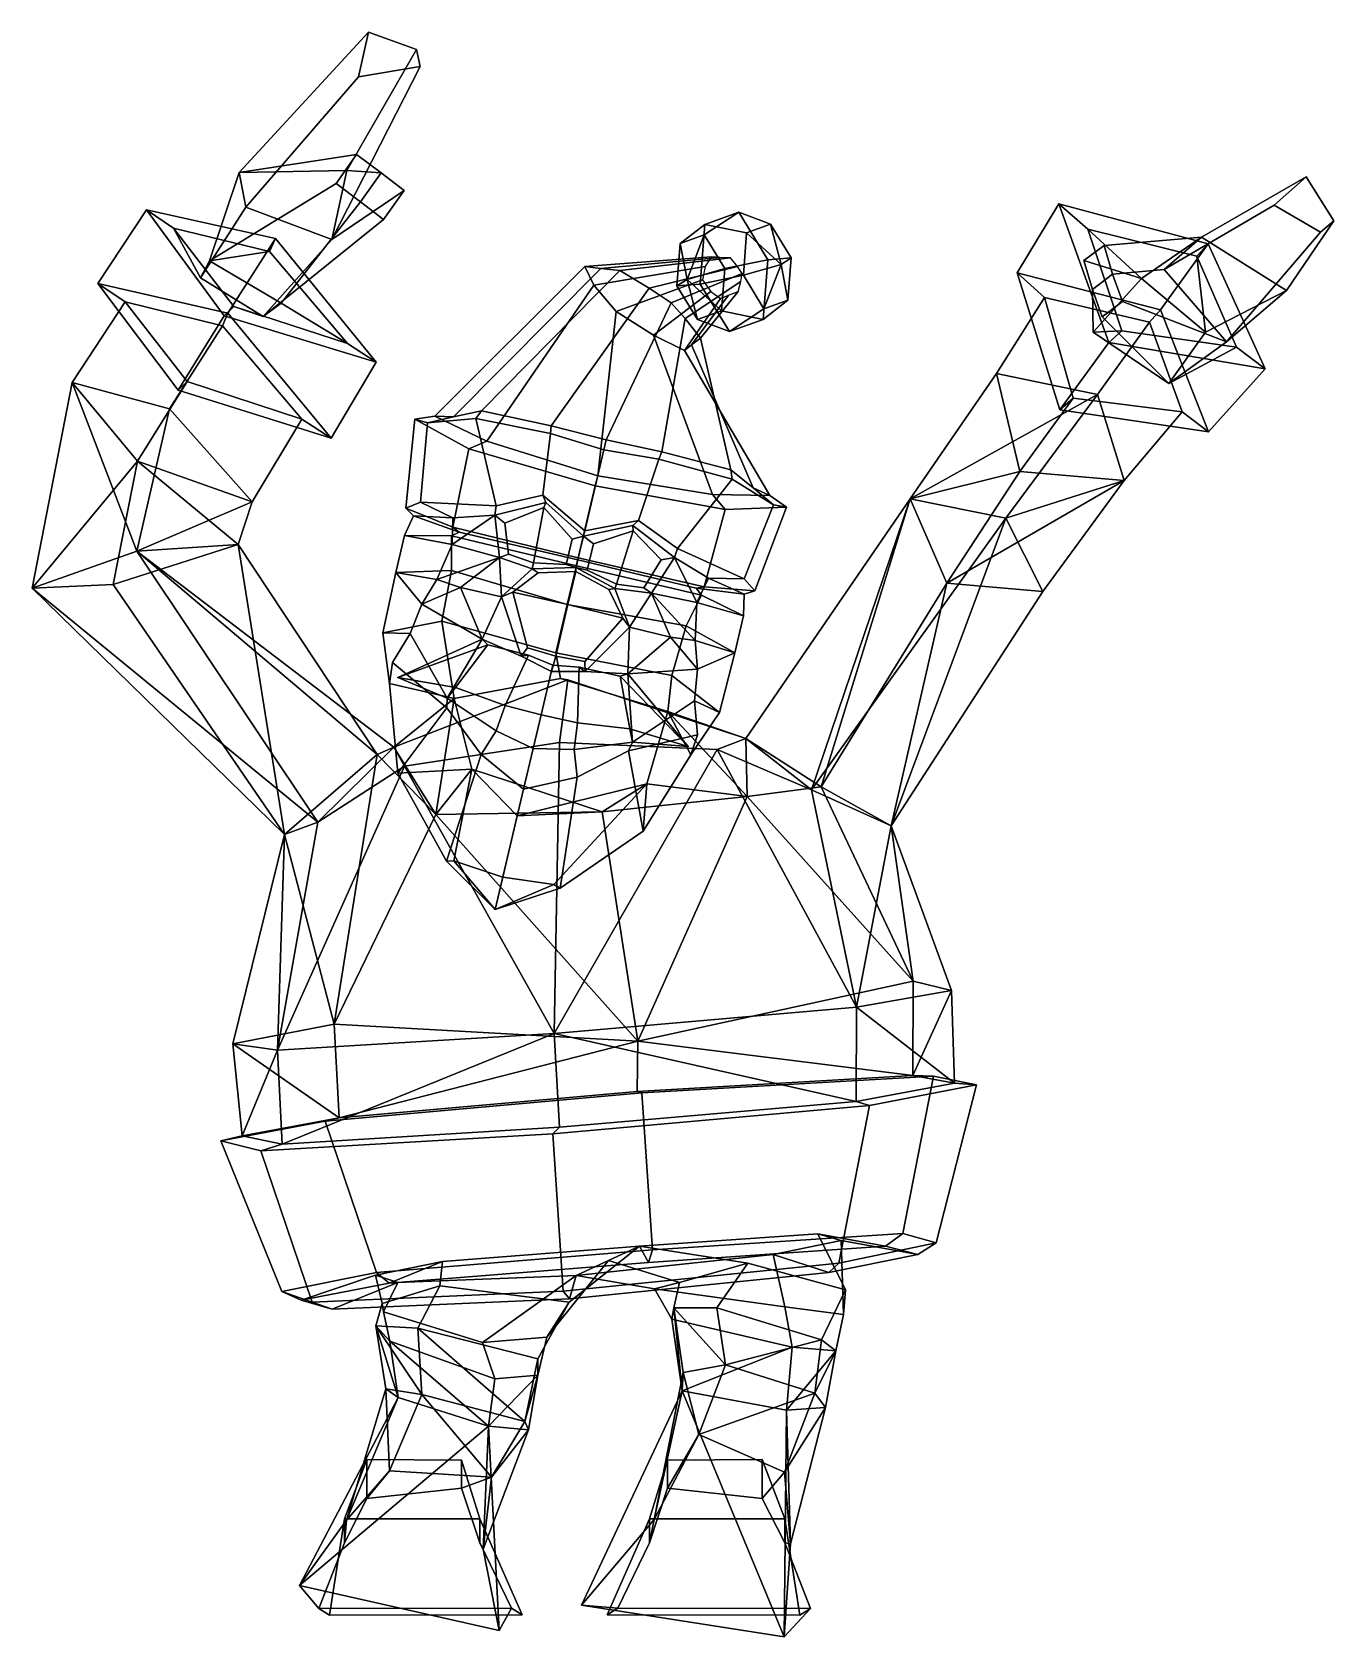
# Model space of a CAD drawing. Extents: x -187 to 266, y -161 to 398.
import ezdxf

# ---------------------------------------------------------------- set-up
doc = ezdxf.new("R2010")
doc.units = 0

msp = doc.modelspace()

# ---------------------------------------------------------------- linework, layer by layer
for p in [(-60.036949, 173.614441, 96.495125), (41.174942, 149.666199, 96.495125)]:
    msp.add_point(p)
for points in [[(-53.545101, 392.423157, 60.528183), (-77.783363, 350.238037, 35.35091), (-115.320946, 349.618439, 53.877724), (-70.258629, 398.497375, 72.613419)], [(-73.700096, 382.965576, 87.528984), (-70.258629, 398.497375, 72.613419), (-115.320946, 349.618439, 53.877724), (-112.960342, 337.557281, 88.059883)], [(-52.247112, 386.542969, 78.910889), (-53.545101, 392.423157, 60.528183), (-70.258629, 398.497375, 72.613419), (-73.700096, 382.965576, 87.528984)], [(-52.247112, 386.542969, 78.910889), (-83.05896, 326.257385, 65.680244), (-77.783363, 350.238037, 35.35091), (-53.545101, 392.423157, 60.528183)], [(-52.247112, 386.542969, 78.910889), (-73.700096, 382.965576, 87.528984), (-112.960342, 337.557281, 88.059883), (-83.05896, 326.257385, 65.680244)], [(-74.396973, 355.840668, 11.486222), (-81.562042, 345.700562, 7.83904), (-125.700645, 318.854156, 37.056675), (-115.320946, 349.618439, 53.877724)], [(-65.780373, 349.469025, 15.287046), (-74.396973, 355.840668, 11.486222), (-115.320946, 349.618439, 53.877724), (-77.783363, 350.238037, 35.35091)], [(-65.780373, 349.469025, 15.287046), (-73.011116, 339.313843, 11.746066), (-81.562042, 345.700562, 7.83904), (-74.396973, 355.840668, 11.486222)], [(-112.960342, 337.557281, 88.059883), (-115.320946, 349.618439, 53.877724), (-125.700645, 318.854156, 37.056675), (-128.760559, 312.871521, 60.651253)], [(-57.768692, 343.356384, 19.656147), (-65.780373, 349.469025, 15.287046), (-77.783363, 350.238037, 35.35091), (-83.05896, 326.257385, 65.680244)], [(-57.768692, 343.356384, 19.656147), (-64.9608, 333.18515, 16.008039), (-73.011116, 339.313843, 11.746066), (-65.780373, 349.469025, 15.287046)], [(245.34903, 338.21756, 142.880508), (256.54837, 348.076599, 127.399376), (220.005844, 327.010986, 72.703163), (206.955551, 315.804993, 110.871384)], [(266.162567, 332.695374, 115.294037), (249.653671, 308.442047, 62.922298), (220.005844, 327.010986, 72.703163), (256.54837, 348.076599, 127.399376)], [(261.461334, 328.75824, 137.870514), (266.162567, 332.695374, 115.294037), (256.54837, 348.076599, 127.399376), (245.34903, 338.21756, 142.880508)], [(-73.011116, 339.313843, 11.746066), (-100.734169, 304.010254, 32.437298), (-125.700645, 318.854156, 37.056675), (-81.562042, 345.700562, 7.83904)], [(-57.768692, 343.356384, 19.656147), (-83.05896, 326.257385, 65.680244), (-106.9748, 299.399597, 58.639687), (-64.9608, 333.18515, 16.008039)], [(-147.605011, 336.59845, 49.219654), (-102.661346, 326.597748, 7.453595), (-119.301201, 300.576691, -2.317937), (-164.612335, 310.971161, 36.931118)], [(-136.550827, 273.729828, 78.981232), (-120.497704, 299.614594, 94.470963), (-147.605011, 336.59845, 49.219654), (-164.612335, 310.971161, 36.931118)], [(-147.605011, 336.59845, 49.219654), (-138.205048, 330.232086, 50.146358), (-104.696533, 322.009369, 20.106516), (-102.661346, 326.597748, 7.453595)], [(-120.497704, 299.614594, 94.470963), (-117.132042, 302.863647, 82.893311), (-138.205048, 330.232086, 50.146358), (-147.605011, 336.59845, 49.219654)], [(-83.05896, 326.257385, 65.680244), (-112.960342, 337.557281, 88.059883), (-128.760559, 312.871521, 60.651253), (-106.9748, 299.399597, 58.639687)], [(-64.9608, 333.18515, 16.008039), (-106.9748, 299.399597, 58.639687), (-100.734169, 304.010254, 32.437298), (-73.011116, 339.313843, 11.746066)], [(46.966301, 331.518188, 15.798034), (58.756584, 335.772339, -1.190583), (46.696259, 327.815643, -7.710706), (38.359299, 324.807526, 4.302014)], [(46.696259, 327.815643, -7.710706), (58.756584, 335.772339, -1.190583), (68.915855, 319.210846, -11.405324), (53.879978, 316.10495, -14.933659)], [(46.966301, 331.518188, 15.798034), (61.524475, 328.527344, 21.310381), (69.861435, 331.535461, 9.29766), (58.756584, 335.772339, -1.190583)], [(69.861435, 331.535461, 9.29766), (77.045151, 319.824738, 2.074707), (68.915855, 319.210846, -11.405324), (58.756584, 335.772339, -1.190583)], [(170.65715, 266.873169, 90.146736), (187.757172, 290.39682, 106.005119), (170.305176, 338.664093, 54.128208), (155.780457, 314.574463, 38.06004)], [(222.311417, 324.734253, 23.053135), (205.77597, 301.771606, 5.839437), (155.780457, 314.574463, 38.06004), (170.305176, 338.664093, 54.128208)], [(187.757172, 290.39682, 106.005119), (192.273666, 294.476959, 95.735992), (180.369675, 329.803558, 56.470863), (170.305176, 338.664093, 54.128208)], [(222.311417, 324.734253, 23.053135), (170.305176, 338.664093, 54.128208), (180.369675, 329.803558, 56.470863), (218.451126, 320.490143, 32.893578)], [(261.461334, 328.75824, 137.870514), (245.34903, 338.21756, 142.880508), (206.955551, 315.804993, 110.871384), (228.775574, 290.57193, 90.624115)], [(-128.760559, 312.871521, 60.651253), (-125.700645, 318.854156, 37.056675), (-104.696533, 322.009369, 20.106516), (-138.205048, 330.232086, 50.146358)], [(-106.9748, 299.399597, 58.639687), (-128.760559, 312.871521, 60.651253), (-138.205048, 330.232086, 50.146358), (-117.132042, 302.863647, 82.893311)], [(45.335335, 310.702606, 22.571836), (46.966301, 331.518188, 15.798034), (38.359299, 324.807526, 4.302014), (37.206024, 310.088684, 9.09183)], [(45.335335, 310.702606, 22.571836), (60.371201, 313.808502, 26.100197), (61.524475, 328.527344, 21.310381), (46.966301, 331.518188, 15.798034)], [(61.524475, 328.527344, 21.310381), (73.505829, 317.587006, 17.610027), (69.861435, 331.535461, 9.29766)], [(73.505829, 317.587006, 17.610027), (77.045151, 319.824738, 2.074707), (69.861435, 331.535461, 9.29766)], [(261.461334, 328.75824, 137.870514), (228.775574, 290.57193, 90.624115), (249.653671, 308.442047, 62.922298), (266.162567, 332.695374, 115.294037)], [(-83.282837, 257.000336, 42.554508), (-119.301201, 300.576691, -2.317937), (-102.661346, 326.597748, 7.453595), (-67.582954, 283.49527, 54.752644)], [(-67.582954, 283.49527, 54.752644), (-102.661346, 326.597748, 7.453595), (-104.696533, 322.009369, 20.106516), (-77.582283, 290.002411, 54.338017)], [(37.206024, 310.088684, 9.09183), (38.359299, 324.807526, 4.302014), (40.745308, 312.326416, -6.443444)], [(38.359299, 324.807526, 4.302014), (46.696259, 327.815643, -7.710706), (40.745308, 312.326416, -6.443444)], [(40.745308, 312.326416, -6.443444), (46.696259, 327.815643, -7.710706), (53.879978, 316.10495, -14.933659)], [(60.371201, 313.808502, 26.100197), (73.505829, 317.587006, 17.610027), (61.524475, 328.527344, 21.310381)], [(186.091003, 324.188629, 121.20414), (220.005844, 327.010986, 72.703163), (199.059998, 312.601624, 51.144688), (178.999161, 318.869598, 111.776733)], [(182.319168, 294.012024, 75.968407), (199.059998, 312.601624, 51.144688), (180.369675, 329.803558, 56.470863), (192.273666, 294.476959, 95.735992)], [(221.43541, 294.012024, 46.743759), (218.451126, 320.490143, 32.893578), (180.369675, 329.803558, 56.470863), (199.059998, 312.601624, 51.144688)], [(189.016678, 314.208313, 125.800201), (206.955551, 315.804993, 110.871384), (220.005844, 327.010986, 72.703163), (186.091003, 324.188629, 121.20414)], [(249.653671, 308.442047, 62.922298), (221.43541, 294.012024, 46.743759), (199.059998, 312.601624, 51.144688), (220.005844, 327.010986, 72.703163)], [(222.457108, 259.213318, 48.887165), (205.77597, 301.771606, 5.839437), (222.311417, 324.734253, 23.053135), (242.181564, 281.149506, 66.132591)], [(242.181564, 281.149506, 66.132591), (222.311417, 324.734253, 23.053135), (218.451126, 320.490143, 32.893578), (232.24855, 288.691071, 65.511314)], [(-100.734169, 304.010254, 32.437298), (-77.582283, 290.002411, 54.338017), (-104.696533, 322.009369, 20.106516), (-125.700645, 318.854156, 37.056675)], [(52.164143, 319.977417, 14.771517), (49.147457, 320.186371, 12.706184), (5.163546, 316.856262, 43.713993), (10.728068, 316.138916, 53.175602)], [(49.147457, 320.186371, 12.706184), (47.012173, 316.824799, 10.359024), (8.262264, 310.373993, 33.962605), (5.163546, 316.856262, 43.713993)], [(55.881516, 319.816681, 17.340973), (52.164143, 319.977417, 14.771517), (10.728068, 316.138916, 53.175602), (17.391047, 315.447662, 64.919067)], [(58.345795, 316.84848, 18.322424), (55.881516, 319.816681, 17.340973), (17.391047, 315.447662, 64.919067), (27.546354, 309.289673, 70.213455)], [(52.726677, 301.386047, -10.143796), (53.879978, 316.10495, -14.933659), (68.915855, 319.210846, -11.405324), (67.284882, 298.395264, -4.631494)], [(75.891853, 305.105865, 6.86457), (67.284882, 298.395264, -4.631494), (68.915855, 319.210846, -11.405324), (77.045151, 319.824738, 2.074707)], [(73.505829, 317.587006, 17.610027), (75.891853, 305.105865, 6.86457), (77.045151, 319.824738, 2.074707)], [(189.016678, 314.208313, 125.800201), (186.091003, 324.188629, 121.20414), (178.999161, 318.869598, 111.776733), (182.014343, 308.881622, 116.284752)], [(182.014343, 308.881622, 116.284752), (178.999161, 318.869598, 111.776733), (199.059998, 312.601624, 51.144688), (182.319168, 294.012024, 75.968407)], [(208.680939, 276.118408, 68.315704), (232.24855, 288.691071, 65.511314), (218.451126, 320.490143, 32.893578), (221.43541, 294.012024, 46.743759)], [(-29.000217, 256.019409, 16.319864), (-47.083561, 264.663971, 37.509758), (5.163546, 316.856262, 43.713993), (8.262264, 310.373993, 33.962605)], [(-47.083561, 264.663971, 37.509758), (-40.682755, 264.485352, 60.679428), (10.728068, 316.138916, 53.175602), (5.163546, 316.856262, 43.713993)], [(-40.682755, 264.485352, 60.679428), (-30.899683, 266.568542, 88.605896), (17.391047, 315.447662, 64.919067), (10.728068, 316.138916, 53.175602)], [(-30.899683, 266.568542, 88.605896), (-6.588589, 261.346313, 101.565422), (27.546354, 309.289673, 70.213455), (17.391047, 315.447662, 64.919067)], [(47.012173, 316.824799, 10.359024), (46.116482, 312.181152, 8.558729), (16.046227, 301.214386, 27.057959), (8.262264, 310.373993, 33.962605)], [(59.949211, 314.391907, 18.828522), (58.345795, 316.84848, 18.322424), (27.546354, 309.289673, 70.213455), (35.207298, 304.236755, 73.201195)], [(59.949211, 314.391907, 18.828522), (35.207298, 304.236755, 73.201195), (40.080627, 298.74411, 69.475845), (59.540199, 311.613739, 17.840519)], [(40.745308, 312.326416, -6.443444), (53.879978, 316.10495, -14.933659), (52.726677, 301.386047, -10.143796)], [(45.335335, 310.702606, 22.571836), (55.494595, 294.141113, 12.357123), (67.554893, 302.097748, 18.877289), (60.371201, 313.808502, 26.100197)], [(60.371201, 313.808502, 26.100197), (67.554893, 302.097748, 18.877289), (73.505829, 317.587006, 17.610027)], [(67.554893, 302.097748, 18.877289), (75.891853, 305.105865, 6.86457), (73.505829, 317.587006, 17.610027)], [(170.65715, 266.873169, 90.146736), (155.780457, 314.574463, 38.06004), (165.35733, 306.088623, 40.365868), (175.284378, 271.000397, 79.700249)], [(205.77597, 301.771606, 5.839437), (201.889542, 297.438629, 15.831088), (165.35733, 306.088623, 40.365868), (155.780457, 314.574463, 38.06004)], [(192.483292, 304.593262, 129.821854), (189.016678, 314.208313, 125.800201), (182.014343, 308.881622, 116.284752), (185.378891, 299.257935, 120.358734)], [(192.483292, 304.593262, 129.821854), (228.775574, 290.57193, 90.624115), (206.955551, 315.804993, 110.871384), (189.016678, 314.208313, 125.800201)], [(-164.612335, 310.971161, 36.931118), (-119.301201, 300.576691, -2.317937), (-121.176254, 296.152588, 9.763214), (-155.080826, 304.497711, 37.909603)], [(-136.550827, 273.729828, 78.981232), (-164.612335, 310.971161, 36.931118), (-155.080826, 304.497711, 37.909603), (-133.422714, 276.729889, 68.263138)], [(9.619594, 243.906677, -2.974263), (-29.000217, 256.019409, 16.319864), (8.262264, 310.373993, 33.962605), (16.046227, 301.214386, 27.057959)], [(12.59488, 256.481079, 108.993706), (35.207298, 304.236755, 73.201195), (27.546354, 309.289673, 70.213455), (-6.588589, 261.346313, 101.565422)], [(48.993664, 308.140472, 9.559552), (29.056377, 292.87912, 32.738922), (16.046227, 301.214386, 27.057959), (46.116482, 312.181152, 8.558729)], [(52.458736, 305.673981, 11.370184), (39.912682, 287.620514, 41.669094), (29.056377, 292.87912, 32.738922), (48.993664, 308.140472, 9.559552)], [(37.206024, 310.088684, 9.09183), (40.745308, 312.326416, -6.443444), (44.389717, 298.37793, 1.868924)], [(45.335335, 310.702606, 22.571836), (37.206024, 310.088684, 9.09183), (44.389717, 298.37793, 1.868924), (55.494595, 294.141113, 12.357123)], [(59.540199, 311.613739, 17.840519), (40.080627, 298.74411, 69.475845), (45.459339, 291.832733, 63.267323), (58.556171, 308.094421, 16.261829)], [(44.389717, 298.37793, 1.868924), (40.745308, 312.326416, -6.443444), (52.726677, 301.386047, -10.143796)], [(58.556171, 308.094421, 16.261829), (45.459339, 291.832733, 63.267323), (42.284088, 289.58963, 51.318607), (55.171146, 306.798584, 13.558282)], [(185.378891, 299.257935, 120.358734), (182.014343, 308.881622, 116.284752), (182.319168, 294.012024, 75.968407), (208.680939, 276.118408, 68.315704)], [(228.775574, 290.57193, 90.624115), (208.680939, 276.118408, 68.315704), (221.43541, 294.012024, 46.743759), (249.653671, 308.442047, 62.922298)], [(-155.080826, 304.497711, 37.909603), (-121.176254, 296.152588, 9.763214), (-139.589371, 267.262329, -1.793478), (-173.485291, 276.43222, 24.564453)], [(-150.720001, 248.981384, 52.728951), (-133.422714, 276.729889, 68.263138), (-155.080826, 304.497711, 37.909603), (-173.485291, 276.43222, 24.564453)], [(-120.497704, 299.614594, 94.470963), (-67.582954, 283.49527, 54.752644), (-77.582283, 290.002411, 54.338017), (-117.132042, 302.863647, 82.893311)], [(-106.9748, 299.399597, 58.639687), (-117.132042, 302.863647, 82.893311), (-77.582283, 290.002411, 54.338017), (-100.734169, 304.010254, 32.437298)], [(12.59488, 256.481079, 108.993706), (31.924505, 252.233521, 101.565422), (40.080627, 298.74411, 69.475845), (35.207298, 304.236755, 73.201195)], [(55.171146, 306.798584, 13.558282), (42.284088, 289.58963, 51.318607), (39.912682, 287.620514, 41.669094), (52.458736, 305.673981, 11.370184)], [(55.494595, 294.141113, 12.357123), (67.284882, 298.395264, -4.631494), (75.891853, 305.105865, 6.86457), (67.554893, 302.097748, 18.877289)], [(148.583832, 279.591522, 22.371439), (156.75618, 245.397217, 62.211948), (175.284378, 271.000397, 79.700249), (165.35733, 306.088623, 40.365868)], [(201.889542, 297.438629, 15.831088), (183.827774, 272.29895, -2.776972), (148.583832, 279.591522, 22.371439), (165.35733, 306.088623, 40.365868)], [(192.483292, 304.593262, 129.821854), (185.378891, 299.257935, 120.358734), (208.680939, 276.118408, 68.315704), (228.775574, 290.57193, 90.624115)], [(-136.550827, 273.729828, 78.981232), (-83.282837, 257.000336, 42.554508), (-67.582954, 283.49527, 54.752644), (-120.497704, 299.614594, 94.470963)], [(-83.282837, 257.000336, 42.554508), (-93.467583, 263.610748, 42.169746), (-121.176254, 296.152588, 9.763214), (-119.301201, 300.576691, -2.317937)], [(9.619594, 243.906677, -2.974263), (16.046227, 301.214386, 27.057959), (29.056377, 292.87912, 32.738922), (49.572472, 237.427917, 16.319864)], [(55.998028, 246.007263, 88.605896), (45.459339, 291.832733, 63.267323), (40.080627, 298.74411, 69.475845), (31.924505, 252.233521, 101.565422)], [(55.494595, 294.141113, 12.357123), (44.389717, 298.37793, 1.868924), (52.726677, 301.386047, -10.143796), (67.284882, 298.395264, -4.631494)], [(193.089096, 242.299347, 30.075695), (183.827774, 272.29895, -2.776972), (201.889542, 297.438629, 15.831088), (213.255615, 266.190369, 48.324497)], [(222.457108, 259.213318, 48.887165), (213.255615, 266.190369, 48.324497), (201.889542, 297.438629, 15.831088), (205.77597, 301.771606, 5.839437)], [(-139.589371, 267.262329, -1.793478), (-121.176254, 296.152588, 9.763214), (-93.467583, 263.610748, 42.169746), (-110.79184, 234.8284, 28.899286)], [(49.572472, 237.427917, 16.319864), (29.056377, 292.87912, 32.738922), (39.912682, 287.620514, 41.669094), (69.612297, 237.051971, 37.509758)], [(63.810177, 239.760742, 60.679428), (42.284088, 289.58963, 51.318607), (45.459339, 291.832733, 63.267323), (55.998028, 246.007263, 88.605896)], [(208.680939, 276.118408, 68.315704), (182.319168, 294.012024, 75.968407), (192.273666, 294.476959, 95.735992), (232.24855, 288.691071, 65.511314)], [(242.181564, 281.149506, 66.132591), (232.24855, 288.691071, 65.511314), (192.273666, 294.476959, 95.735992), (187.757172, 290.39682, 106.005119)], [(69.612297, 237.051971, 37.509758), (39.912682, 287.620514, 41.669094), (42.284088, 289.58963, 51.318607), (63.810177, 239.760742, 60.679428)], [(222.457108, 259.213318, 48.887165), (242.181564, 281.149506, 66.132591), (187.757172, 290.39682, 106.005119), (170.65715, 266.873169, 90.146736)], [(156.75618, 245.397217, 62.211948), (148.583832, 279.591522, 22.371439), (118.458786, 235.867798, 15.92085)], [(183.827774, 272.29895, -2.776972), (118.458786, 235.867798, 15.92085), (148.583832, 279.591522, 22.371439)], [(-173.485291, 276.43222, 24.564453), (-150.93837, 217.708923, -16.557358), (-187.471863, 204.75885, 3.50509)], [(-150.720001, 248.981384, 52.728951), (-173.485291, 276.43222, 24.564453), (-187.471863, 204.75885, 3.50509)], [(-173.485291, 276.43222, 24.564453), (-139.589371, 267.262329, -1.793478), (-150.93837, 217.708923, -16.557358)], [(-110.79184, 234.8284, 28.899286), (-93.467583, 263.610748, 42.169746), (-133.422714, 276.729889, 68.263138), (-150.720001, 248.981384, 52.728951)], [(-136.550827, 273.729828, 78.981232), (-133.422714, 276.729889, 68.263138), (-93.467583, 263.610748, 42.169746), (-83.282837, 257.000336, 42.554508)], [(183.827774, 272.29895, -2.776972), (151.845779, 229.14325, -5.722885), (118.458786, 235.867798, 15.92085)], [(193.089096, 242.299347, 30.075695), (151.845779, 229.14325, -5.722885), (183.827774, 272.29895, -2.776972)], [(156.75618, 245.397217, 62.211948), (193.089096, 242.299347, 30.075695), (213.255615, 266.190369, 48.324497), (175.284378, 271.000397, 79.700249)], [(222.457108, 259.213318, 48.887165), (170.65715, 266.873169, 90.146736), (175.284378, 271.000397, 79.700249), (213.255615, 266.190369, 48.324497)], [(-110.79184, 234.8284, 28.899286), (-150.93837, 217.708923, -16.557358), (-139.589371, 267.262329, -1.793478)], [(-52.100494, 234.695496, 77.739914), (-49.717186, 262.344299, 61.73048), (-54.064758, 263.625214, 35.851646), (-57.279503, 232.6698, 40.018829)], [(-57.279503, 232.6698, 40.018829), (-54.064758, 263.625214, 35.851646), (-35.332474, 253.268616, 12.511165), (-40.870899, 225.973297, 13.866787)], [(-49.717186, 262.344299, 61.73048), (-40.682755, 264.485352, 60.679428), (-47.083561, 264.663971, 37.509758), (-54.064758, 263.625214, 35.851646)], [(-54.064758, 263.625214, 35.851646), (-47.083561, 264.663971, 37.509758), (-29.000217, 256.019409, 16.319864), (-35.332474, 253.268616, 12.511165)], [(-25.705755, 233.515503, 96.802116), (-32.815742, 263.866241, 92.966484), (-49.717186, 262.344299, 61.73048), (-52.100494, 234.695496, 77.739914)], [(-32.815742, 263.866241, 92.966484), (-30.899683, 266.568542, 88.605896), (-40.682755, 264.485352, 60.679428), (-49.717186, 262.344299, 61.73048)], [(-6.82663, 258.652344, 106.255333), (-6.588589, 261.346313, 101.565422), (-30.899683, 266.568542, 88.605896), (-32.815742, 263.866241, 92.966484)], [(-9.498103, 237.126343, 108.592934), (-6.82663, 258.652344, 106.255333), (-32.815742, 263.866241, 92.966484), (-25.705755, 233.515503, 96.802116)], [(5.091455, 224.769531, 112.074959), (11.757356, 252.941467, 112.282356), (-6.82663, 258.652344, 106.255333), (-9.498103, 237.126343, 108.592934)], [(11.757356, 252.941467, 112.282356), (12.59488, 256.481079, 108.993706), (-6.588589, 261.346313, 101.565422), (-6.82663, 258.652344, 106.255333)], [(-40.870899, 225.973297, 13.866787), (-35.332474, 253.268616, 12.511165), (8.787054, 240.388184, -7.526243), (2.858432, 215.332184, -5.901319)], [(-35.332474, 253.268616, 12.511165), (-29.000217, 256.019409, 16.319864), (9.619594, 243.906677, -2.974263), (8.787054, 240.388184, -7.526243)], [(5.091455, 224.769531, 112.074959), (23.87851, 228.39917, 108.592934), (30.930023, 249.718536, 106.255333), (11.757356, 252.941467, 112.282356)], [(11.757356, 252.941467, 112.282356), (30.930023, 249.718536, 106.255333), (31.924505, 252.233521, 101.565422), (12.59488, 256.481079, 108.993706)], [(30.930023, 249.718536, 106.255333), (56.499905, 242.732819, 92.966484), (55.998028, 246.007263, 88.605896), (31.924505, 252.233521, 101.565422)], [(-150.720001, 248.981384, 52.728951), (-187.471863, 204.75885, 3.50509), (-159.218048, 206.023071, 38.625866)], [(-150.720001, 248.981384, 52.728951), (-159.218048, 206.023071, 38.625866), (-115.689468, 220.019989, 23.012094)], [(-150.720001, 248.981384, 52.728951), (-115.689468, 220.019989, 23.012094), (-110.79184, 234.8284, 28.899286)], [(23.87851, 228.39917, 108.592934), (37.39106, 218.585876, 96.802124), (56.499905, 242.732819, 92.966484), (30.930023, 249.718536, 106.255333)], [(56.499905, 242.732819, 92.966484), (70.927124, 233.798035, 61.73048), (63.810177, 239.760742, 60.679428), (55.998028, 246.007263, 88.605896)], [(54.000538, 232.131073, 12.511164), (8.787054, 240.388184, -7.526243), (9.619594, 243.906677, -2.974263), (49.572472, 237.427917, 16.319864)], [(37.39106, 218.585876, 96.802124), (60.667187, 208.01297, 77.739914), (70.927124, 233.798035, 61.73048), (56.499905, 242.732819, 92.966484)], [(156.75618, 245.397217, 62.211948), (118.458786, 235.867798, 15.92085), (131.237732, 206.529968, 51.988266)], [(193.089096, 242.299347, 30.075695), (156.75618, 245.397217, 62.211948), (131.237732, 206.529968, 51.988266)], [(193.089096, 242.299347, 30.075695), (131.237732, 206.529968, 51.988266), (164.687668, 203.557983, 24.06414)], [(193.089096, 242.299347, 30.075695), (164.687668, 203.557983, 24.06414), (151.845779, 229.14325, -5.722885)], [(-110.79184, 234.8284, 28.899286), (-115.689468, 220.019989, 23.012094), (-150.93837, 217.708923, -16.557358)], [(-9.498103, 237.126343, 108.592934), (-25.705755, 233.515503, 96.802116), (-26.180046, 230.239807, 94.976685), (-8.481476, 234.610107, 107.094681)], [(5.091455, 224.769531, 112.074959), (-9.498103, 237.126343, 108.592934), (-8.481476, 234.610107, 107.094681), (4.658201, 222.938507, 109.102104)], [(46.719574, 205.248077, 13.866787), (2.858432, 215.332184, -5.901319), (8.787054, 240.388184, -7.526243), (54.000538, 232.131073, 12.511164)], [(75.387726, 232.994812, 35.851646), (54.000538, 232.131073, 12.511164), (49.572472, 237.427917, 16.319864), (69.612297, 237.051971, 37.509758)], [(87.469048, 135.586609, 40.457279), (118.458786, 235.867798, 15.92085), (61.291908, 152.407471, -2.323098)], [(84.145653, 134.526672, -35.746555), (61.291908, 152.407471, -2.323098), (118.458786, 235.867798, 15.92085)], [(70.927124, 233.798035, 61.73048), (75.387726, 232.994812, 35.851646), (69.612297, 237.051971, 37.509758), (63.810177, 239.760742, 60.679428)], [(84.145653, 134.526672, -35.746555), (118.458786, 235.867798, 15.92085), (151.845779, 229.14325, -5.722885)], [(87.469048, 135.586609, 40.457279), (131.237732, 206.529968, 51.988266), (118.458786, 235.867798, 15.92085)], [(-40.873383, 229.309784, 78.249641), (-54.526463, 229.949036, 41.26128), (-57.697109, 223.082642, 42.462151), (-41.053001, 219.983063, 78.655991)], [(-57.697109, 223.082642, 42.462151), (-54.526463, 229.949036, 41.26128), (-38.610416, 224.295258, 14.896185), (-41.2971, 222.983124, 12.67251)], [(-52.100494, 234.695496, 77.739914), (-57.279503, 232.6698, 40.018829), (-54.526463, 229.949036, 41.26128), (-40.873383, 229.309784, 78.249641)], [(-57.279503, 232.6698, 40.018829), (-40.870899, 225.973297, 13.866787), (-38.610416, 224.295258, 14.896185), (-54.526463, 229.949036, 41.26128)], [(-40.873383, 229.309784, 78.249641), (-26.180046, 230.239807, 94.976685), (-25.705755, 233.515503, 96.802116), (-52.100494, 234.695496, 77.739914)], [(-41.053001, 219.983063, 78.655991), (-26.180046, 230.239807, 94.976685), (-40.873383, 229.309784, 78.249641)], [(-24.598112, 215.513489, 98.549286), (-26.180046, 230.239807, 94.976685), (-41.053001, 219.983063, 78.655991)], [(-9.169749, 232.825439, 104.469696), (-8.481476, 234.610107, 107.094681), (-26.180046, 230.239807, 94.976685), (-22.713083, 227.430206, 94.654121)], [(-21.413052, 216.651367, 97.547943), (-22.713083, 227.430206, 94.654121), (-26.180046, 230.239807, 94.976685), (-24.598112, 215.513489, 98.549286)], [(-12.782988, 213.649017, 102.640167), (-9.169749, 232.825439, 104.469696), (-22.713083, 227.430206, 94.654121), (-21.413052, 216.651367, 97.547943)], [(0.724019, 221.881348, 106.095726), (-9.169749, 232.825439, 104.469696), (-12.782988, 213.649017, 102.640167), (-1.375296, 213.009094, 106.939926)], [(-9.169749, 232.825439, 104.469696), (0.724019, 221.881348, 106.095726), (4.658201, 222.938507, 109.102104), (-8.481476, 234.610107, 107.094681)], [(64.389229, 203.881165, 40.018829), (46.719574, 205.248077, 13.866787), (54.000538, 232.131073, 12.511164), (75.387726, 232.994812, 35.851646)], [(60.667187, 208.01297, 77.739914), (64.389229, 203.881165, 40.018829), (75.387726, 232.994812, 35.851646), (70.927124, 233.798035, 61.73048)], [(-41.2971, 222.983124, 12.67251), (-38.610416, 224.295258, 14.896185), (2.684945, 214.598999, -2.27502), (2.214642, 212.611359, -2.405131)], [(-40.870899, 225.973297, 13.866787), (2.858432, 215.332184, -5.901319), (2.684945, 214.598999, -2.27502), (-38.610416, 224.295258, 14.896185)], [(5.091455, 224.769531, 112.074959), (4.658201, 222.938507, 109.102104), (21.842054, 226.605347, 107.094681), (23.87851, 228.39917, 108.592934)], [(21.924782, 224.753662, 104.268646), (21.842054, 226.605347, 107.094681), (4.658201, 222.938507, 109.102104), (8.169888, 220.242126, 106.276039)], [(8.169888, 220.242126, 106.276039), (5.981385, 210.992889, 107.318283), (16.173786, 206.168121, 102.009956), (21.924782, 224.753662, 104.268646)], [(16.173786, 206.168121, 102.009956), (25.708513, 204.935608, 95.723228), (31.784472, 214.658051, 92.150627), (21.924782, 224.753662, 104.268646)], [(23.87851, 228.39917, 108.592934), (21.842054, 226.605347, 107.094681), (36.347076, 215.444946, 94.976685), (37.39106, 218.585876, 96.802124)], [(21.924782, 224.753662, 104.268646), (31.784472, 214.658051, 92.150627), (36.347076, 215.444946, 94.976685), (21.842054, 226.605347, 107.094681)], [(111.891296, 121.967255, -1.940749), (84.145653, 134.526672, -35.746555), (151.845779, 229.14325, -5.722885)], [(164.687668, 203.557983, 24.06414), (111.891296, 121.967255, -1.940749), (151.845779, 229.14325, -5.722885)], [(-159.218048, 206.023071, 38.625866), (-99.538315, 118.92334, 26.383364), (-115.689468, 220.019989, 23.012094)], [(-67.25872, 146.879395, 47.800938), (-150.93837, 217.708923, -16.557358), (-115.689468, 220.019989, 23.012094)], [(-99.538315, 118.92334, 26.383364), (-67.25872, 146.879395, 47.800938), (-115.689468, 220.019989, 23.012094)], [(-41.053001, 219.983063, 78.655991), (-57.697109, 223.082642, 42.462151), (-60.756302, 210.24823, 44.641083), (-46.445332, 207.798126, 78.504814)], [(-60.756302, 210.24823, 44.641083), (-57.697109, 223.082642, 42.462151), (-41.2971, 222.983124, 12.67251), (-41.319408, 210.968353, 11.188781)], [(-46.445332, 207.798126, 78.504814), (-24.598112, 215.513489, 98.549286), (-41.053001, 219.983063, 78.655991)], [(-41.319408, 210.968353, 11.188781), (-41.2971, 222.983124, 12.67251), (2.214642, 212.611359, -2.405131), (-0.980453, 199.108032, -0.945824)], [(-1.375296, 213.009094, 106.939926), (2.056457, 211.94281, 110.144325), (4.658201, 222.938507, 109.102104), (0.724019, 221.881348, 106.095726)], [(5.981385, 210.992889, 107.318283), (8.169888, 220.242126, 106.276039), (4.658201, 222.938507, 109.102104), (2.056457, 211.94281, 110.144325)], [(48.216991, 208.229675, 78.249641), (60.667187, 208.01297, 77.739914), (37.39106, 218.585876, 96.802124), (36.347076, 215.444946, 94.976685)], [(-87.95739, 123.288574, -14.23313), (-187.471863, 204.75885, 3.50509), (-150.93837, 217.708923, -16.557358)], [(-67.25872, 146.879395, 47.800938), (-61.407146, 149.409851, 4.995064), (-150.93837, 217.708923, -16.557358)], [(-87.95739, 123.288574, -14.23313), (-150.93837, 217.708923, -16.557358), (-61.407146, 149.409851, 4.995064)], [(-38.211952, 205.010681, 101.72583), (-24.598112, 215.513489, 98.549286), (-46.445332, 207.798126, 78.504814)], [(-38.211952, 205.010681, 101.72583), (-23.93804, 201.790833, 104.760262), (-24.598112, 215.513489, 98.549286)], [(-12.782988, 213.649017, 102.640167), (-21.413052, 216.651367, 97.547943), (-24.598112, 215.513489, 98.549286), (-13.254561, 211.513184, 104.835999)], [(-23.93804, 201.790833, 104.760262), (-13.254561, 211.513184, 104.835999), (-24.598112, 215.513489, 98.549286)], [(-12.782988, 213.649017, 102.640167), (-13.254561, 211.513184, 104.835999), (2.056457, 211.94281, 110.144325), (-1.375296, 213.009094, 106.939926)], [(40.396194, 191.63324, 11.188781), (-0.980453, 199.108032, -0.945824), (2.214642, 212.611359, -2.405131), (45.760548, 202.383972, 12.67251)], [(45.760548, 202.383972, 12.67251), (2.214642, 212.611359, -2.405131), (2.684945, 214.598999, -2.27502), (43.946781, 204.760986, 14.896184)], [(46.719574, 205.248077, 13.866787), (43.946781, 204.760986, 14.896184), (2.684945, 214.598999, -2.27502), (2.858432, 215.332184, -5.901319)], [(25.708513, 204.935608, 95.723228), (28.333433, 202.989105, 98.549278), (36.347076, 215.444946, 94.976685), (31.784472, 214.658051, 92.150627)], [(28.333433, 202.989105, 98.549278), (44.197884, 199.811401, 78.655991), (36.347076, 215.444946, 94.976685)], [(44.197884, 199.811401, 78.655991), (48.216991, 208.229675, 78.249641), (36.347076, 215.444946, 94.976685)], [(-65.294693, 189.172668, 46.003769), (-60.756302, 210.24823, 44.641083), (-41.319408, 210.968353, 11.188781), (-44.689781, 193.281494, 14.099626)], [(-55.70113, 188.970154, 78.12674), (-51.621845, 199.236633, 77.948036), (-60.756302, 210.24823, 44.641083), (-65.294693, 189.172668, 46.003769)], [(-46.445332, 207.798126, 78.504814), (-60.756302, 210.24823, 44.641083), (-51.621845, 199.236633, 77.948036)], [(-51.621845, 199.236633, 77.948036), (-38.211952, 205.010681, 101.72583), (-46.445332, 207.798126, 78.504814)], [(-44.689781, 193.281494, 14.099626), (-41.319408, 210.968353, 11.188781), (-0.980453, 199.108032, -0.945824), (-4.977728, 182.214417, 3.485335)], [(-19.943964, 203.393921, 122.216965), (-11.085777, 210.098755, 121.01963), (-13.254561, 211.513184, 104.835999), (-23.93804, 201.790833, 104.760262)], [(-0.732249, 199.034851, 128.666168), (1.988679, 210.534241, 124.536148), (-11.085777, 210.098755, 121.01963), (-19.943964, 203.393921, 122.216965)], [(1.988679, 210.534241, 124.536148), (2.056457, 211.94281, 110.144325), (-13.254561, 211.513184, 104.835999), (-11.085777, 210.098755, 121.01963)], [(-0.732249, 199.034851, 128.666168), (18.395796, 194.322144, 122.216965), (13.481611, 204.285767, 121.01963), (1.988679, 210.534241, 124.536148)], [(1.988679, 210.534241, 124.536148), (13.481611, 204.285767, 121.01963), (15.551403, 204.697266, 104.835999), (2.056457, 211.94281, 110.144325)], [(16.173786, 206.168121, 102.009956), (5.981385, 210.992889, 107.318283), (2.056457, 211.94281, 110.144325), (15.551403, 204.697266, 104.835999)], [(48.216991, 208.229675, 78.249641), (44.197884, 199.811401, 78.655991), (60.466152, 195.123444, 42.462151), (60.708832, 202.682648, 41.26128)], [(60.667187, 208.01297, 77.739914), (48.216991, 208.229675, 78.249641), (60.708832, 202.682648, 41.26128), (64.389229, 203.881165, 40.018829)], [(-159.218048, 206.023071, 38.625866), (-187.471863, 204.75885, 3.50509), (-99.538315, 118.92334, 26.383364)], [(-99.538315, 118.92334, 26.383364), (-187.471863, 204.75885, 3.50509), (-87.95739, 123.288574, -14.23313)], [(-30.665382, 186.975067, 98.608398), (-38.211952, 205.010681, 101.72583), (-51.621845, 199.236633, 77.948036)], [(-30.665382, 186.975067, 98.608398), (-23.93804, 201.790833, 104.760262), (-38.211952, 205.010681, 101.72583)], [(-17.034641, 181.057098, 104.511536), (-23.93804, 201.790833, 104.760262), (-30.665382, 186.975067, 98.608398)], [(-14.85947, 183.95282, 117.381264), (-19.943964, 203.393921, 122.216965), (-23.93804, 201.790833, 104.760262), (-17.034641, 181.057098, 104.511536)], [(-4.980756, 181.079468, 122.611298), (-0.732249, 199.034851, 128.666168), (-19.943964, 203.393921, 122.216965), (-14.85947, 183.95282, 117.381264)], [(18.395796, 194.322144, 122.216965), (20.745075, 191.21814, 104.760262), (15.551403, 204.697266, 104.835999), (13.481611, 204.285767, 121.01963)], [(16.173786, 206.168121, 102.009956), (15.551403, 204.697266, 104.835999), (28.333433, 202.989105, 98.549278), (25.708513, 204.935608, 95.723228)], [(20.745075, 191.21814, 104.760262), (28.333433, 202.989105, 98.549278), (15.551403, 204.697266, 104.835999)], [(34.948368, 187.69986, 101.72583), (28.333433, 202.989105, 98.549278), (20.745075, 191.21814, 104.760262)], [(34.948368, 187.69986, 101.72583), (43.557873, 186.502014, 78.504814), (28.333433, 202.989105, 98.549278)], [(43.557873, 186.502014, 78.504814), (44.197884, 199.811401, 78.655991), (28.333433, 202.989105, 98.549278)], [(57.449352, 182.278992, 44.641083), (40.396194, 191.63324, 11.188781), (45.760548, 202.383972, 12.67251), (60.466152, 195.123444, 42.462151)], [(64.389229, 203.881165, 40.018829), (60.708832, 202.682648, 41.26128), (43.946781, 204.760986, 14.896184), (46.719574, 205.248077, 13.866787)], [(60.466152, 195.123444, 42.462151), (45.760548, 202.383972, 12.67251), (43.946781, 204.760986, 14.896184), (60.708832, 202.682648, 41.26128)], [(111.891296, 121.967255, -1.940749), (131.237732, 206.529968, 51.988266), (87.469048, 135.586609, 40.457279)], [(164.687668, 203.557983, 24.06414), (131.237732, 206.529968, 51.988266), (111.891296, 121.967255, -1.940749)], [(-55.70113, 188.970154, 78.12674), (-42.838238, 166.399109, 104.917747), (-30.665382, 186.975067, 98.608398), (-51.621845, 199.236633, 77.948036)], [(-4.980756, 181.079468, 122.611298), (5.138103, 179.221069, 117.381264), (18.395796, 194.322144, 122.216965), (-0.732249, 199.034851, 128.666168)], [(35.482986, 174.311401, 14.099626), (-4.977728, 182.214417, 3.485335), (-0.980453, 199.108032, -0.945824), (40.396194, 191.63324, 11.188781)], [(44.197884, 199.811401, 78.655991), (43.557873, 186.502014, 78.504814), (57.449352, 182.278992, 44.641083), (60.466152, 195.123444, 42.462151)], [(-62.961151, 171.550171, 50.112881), (-65.294693, 189.172668, 46.003769), (-44.689781, 193.281494, 14.099626), (-40.355927, 166.295868, 33.570408)], [(-40.355927, 166.295868, 33.570408), (-44.689781, 193.281494, 14.099626), (-4.977728, 182.214417, 3.485335), (-3.294327, 173.32373, 8.914924)], [(5.138103, 179.221069, 117.381264), (5.282068, 175.776642, 104.511536), (20.745075, 191.21814, 104.760262), (18.395796, 194.322144, 122.216965)], [(5.282068, 175.776642, 104.511536), (20.11953, 174.958618, 98.608398), (20.745075, 191.21814, 104.760262)], [(20.11953, 174.958618, 98.608398), (34.948368, 187.69986, 101.72583), (20.745075, 191.21814, 104.760262)], [(52.061703, 161.404388, 46.003769), (35.482986, 174.311401, 14.099626), (40.396194, 191.63324, 11.188781), (57.449352, 182.278992, 44.641083)], [(-62.961151, 171.550171, 50.112881), (-61.916565, 178.871887, 81.29702), (-55.70113, 188.970154, 78.12674), (-65.294693, 189.172668, 46.003769)], [(-55.70113, 188.970154, 78.12674), (-61.916565, 178.871887, 81.29702), (-42.915253, 163.106628, 95.906563), (-42.838238, 166.399109, 104.917747)], [(-28.689884, 185.047791, 112.60862), (-30.665382, 186.975067, 98.608398), (-60.036949, 173.614441, 96.495125)], [(-60.036949, 173.614441, 96.495125), (-30.665382, 186.975067, 98.608398), (-42.838238, 166.399109, 104.917747)], [(-39.891762, 170.178833, 115.002632), (-28.689884, 185.047791, 112.60862), (-60.036949, 173.614441, 96.495125)], [(-14.447824, 181.408386, 112.725731), (-28.689884, 185.047791, 112.60862), (-39.891762, 170.178833, 115.002632), (-22.672112, 163.8526, 123.670197)], [(-28.689884, 185.047791, 112.60862), (-14.447824, 181.408386, 112.725731), (-17.034641, 181.057098, 104.511536), (-30.665382, 186.975067, 98.608398)], [(20.11953, 174.958618, 98.608398), (44.348736, 176.528534, 77.948036), (34.948368, 187.69986, 101.72583)], [(44.348736, 176.528534, 77.948036), (43.557873, 186.502014, 78.504814), (34.948368, 187.69986, 101.72583)], [(43.557873, 186.502014, 78.504814), (44.348736, 176.528534, 77.948036), (57.449352, 182.278992, 44.641083)], [(-22.672112, 163.8526, 123.670197), (-10.077046, 160.66333, 124.353905), (-5.986019, 177.953125, 115.474297), (-14.447824, 181.408386, 112.725731)], [(-4.980756, 181.079468, 122.611298), (-14.85947, 183.95282, 117.381264), (-17.034641, 181.057098, 104.511536), (-6.518095, 175.704407, 110.431023)], [(-5.986019, 177.953125, 115.474297), (-6.518095, 175.704407, 110.431023), (-17.034641, 181.057098, 104.511536), (-14.447824, 181.408386, 112.725731)], [(-4.980756, 181.079468, 122.611298), (-6.518095, 175.704407, 110.431023), (5.282068, 175.776642, 104.511536), (5.138103, 179.221069, 117.381264)], [(34.07333, 161.84082, 30.043327), (-3.294327, 173.32373, 8.914924), (-4.977728, 182.214417, 3.485335), (35.482986, 174.311401, 14.099626)], [(43.394646, 165.522583, 78.12674), (52.061703, 161.404388, 46.003769), (57.449352, 182.278992, 44.641083), (44.348736, 176.528534, 77.948036)], [(-42.915253, 163.106628, 95.906563), (-61.916565, 178.871887, 81.29702), (-62.961151, 171.550171, 50.112881), (-59.980423, 140.378815, 66.107307)], [(-0.83171, 172.822845, 5.155553), (-61.407146, 149.409851, 4.995064), (-40.355927, 166.295868, 33.570408), (-3.294327, 173.32373, 8.914924)], [(-42.838238, 166.399109, 104.917747), (-39.891762, 170.178833, 115.002632), (-60.036949, 173.614441, 96.495125)], [(2.611722, 157.870056, 123.670197), (3.126969, 177.249939, 112.725731), (-5.986019, 177.953125, 115.474297), (-10.077046, 160.66333, 124.353905)], [(-5.986019, 177.953125, 115.474297), (3.126969, 177.249939, 112.725731), (5.282068, 175.776642, 104.511536), (-6.518095, 175.704407, 110.431023)], [(-3.294327, 173.32373, 8.914924), (34.07333, 161.84082, 30.043327), (61.291908, 152.407471, -2.323098), (-0.83171, 172.822845, 5.155553)], [(3.126969, 177.249939, 112.725731), (2.611722, 157.870056, 123.670197), (20.840506, 155.808655, 115.002632), (17.489807, 174.120972, 112.60862)], [(17.489807, 174.120972, 112.60862), (20.11953, 174.958618, 98.608398), (5.282068, 175.776642, 104.511536), (3.126969, 177.249939, 112.725731)], [(17.489807, 174.120972, 112.60862), (41.174942, 149.666199, 96.495125), (20.11953, 174.958618, 98.608398)], [(20.840506, 155.808655, 115.002632), (41.174942, 149.666199, 96.495125), (17.489807, 174.120972, 112.60862)], [(43.394646, 165.522583, 78.12674), (44.348736, 176.528534, 77.948036), (20.11953, 174.958618, 98.608398), (21.780704, 151.109314, 104.917747)], [(41.174942, 149.666199, 96.495125), (21.780704, 151.109314, 104.917747), (20.11953, 174.958618, 98.608398)], [(42.078255, 146.696289, 50.112881), (34.07333, 161.84082, 30.043327), (35.482986, 174.311401, 14.099626), (52.061703, 161.404388, 46.003769)], [(-59.980423, 140.378815, 66.107307), (-62.961151, 171.550171, 50.112881), (-40.355927, 166.295868, 33.570408), (-34.24036, 141.724548, 61.799984)], [(-0.83171, 172.822845, 5.155553), (-3.70305, 150.981873, -45.838123), (-57.657665, 142.767792, -31.018559), (-61.407146, 149.409851, 4.995064)], [(-22.672112, 163.8526, 123.670197), (-39.891762, 170.178833, 115.002632), (-42.838238, 166.399109, 104.917747), (-25.787994, 155.034058, 113.764572)], [(-0.83171, 172.822845, 5.155553), (61.291908, 152.407471, -2.323098), (51.254757, 148.555603, -41.436588), (-3.70305, 150.981873, -45.838123)], [(-61.407146, 149.409851, 4.995064), (-46.827148, 125.924805, 64.491997), (-40.355927, 166.295868, 33.570408)], [(-43.067986, 109.657593, 97.859222), (-30.99198, 146.861206, 115.812424), (-42.915253, 163.106628, 95.906563), (-59.980423, 140.378815, 66.107307)], [(-46.827148, 125.924805, 64.491997), (-34.24036, 141.724548, 61.799984), (-40.355927, 166.295868, 33.570408)], [(-30.99198, 146.861206, 115.812424), (-25.787994, 155.034058, 113.764572), (-42.838238, 166.399109, 104.917747), (-42.915253, 163.106628, 95.906563)], [(-10.077046, 160.66333, 124.353905), (-22.672112, 163.8526, 123.670197), (-25.787994, 155.034058, 113.764572), (-12.854491, 148.925049, 119.235939)], [(43.394646, 165.522583, 78.12674), (21.780704, 151.109314, 104.917747), (20.374062, 148.131439, 95.906563), (44.425579, 153.709717, 81.29702)], [(42.078255, 146.696289, 50.112881), (52.061703, 161.404388, 46.003769), (43.394646, 165.522583, 78.12674), (44.425579, 153.709717, 81.29702)], [(-10.077046, 160.66333, 124.353905), (-12.854491, 148.925049, 119.235939), (1.445264, 148.59024, 113.764572), (2.611722, 157.870056, 123.670197)], [(2.611722, 157.870056, 123.670197), (1.445264, 148.59024, 113.764572), (21.780704, 151.109314, 104.917747), (20.840506, 155.808655, 115.002632)], [(25.444447, 120.166016, 66.107307), (26.745502, 136.649536, 57.782063), (34.07333, 161.84082, 30.043327), (42.078255, 146.696289, 50.112881)], [(61.745373, 132.177704, 53.236805), (34.07333, 161.84082, 30.043327), (26.745502, 136.649536, 57.782063)], [(61.291908, 152.407471, -2.323098), (34.07333, 161.84082, 30.043327), (61.745373, 132.177704, 53.236805)], [(-5.524541, 49.620743, -101.117325), (-57.657665, 142.767792, -31.018559), (-3.70305, 150.981873, -45.838123)], [(-16.200169, 134.785309, 122.178635), (-12.854491, 148.925049, 119.235939), (-25.787994, 155.034058, 113.764572), (-30.99198, 146.861206, 115.812424)], [(-5.524541, 49.620743, -101.117325), (-3.70305, 150.981873, -45.838123), (51.254757, 148.555603, -41.436588)], [(2.43485, 138.951904, 115.812424), (20.374062, 148.131439, 95.906563), (21.780704, 151.109314, 104.917747), (1.445264, 148.59024, 113.764572)], [(20.374062, 148.131439, 95.906563), (25.444447, 120.166016, 66.107307), (42.078255, 146.696289, 50.112881), (44.425579, 153.709717, 81.29702)], [(21.780704, 151.109314, 104.917747), (41.174942, 149.666199, 96.495125), (20.840506, 155.808655, 115.002632)], [(84.145653, 134.526672, -35.746555), (51.254757, 148.555603, -41.436588), (61.291908, 152.407471, -2.323098)], [(87.469048, 135.586609, 40.457279), (61.291908, 152.407471, -2.323098), (61.745373, 132.177704, 53.236805)], [(-82.2584, 52.921204, 99.316544), (-67.25872, 146.879395, 47.800938), (-99.538315, 118.92334, 26.383364)], [(-87.95739, 123.288574, -14.23313), (-61.407146, 149.409851, 4.995064), (-57.657665, 142.767792, -31.018559)], [(-82.2584, 52.921204, 99.316544), (-46.827148, 125.924805, 64.491997), (-67.25872, 146.879395, 47.800938)], [(-67.25872, 146.879395, 47.800938), (-46.827148, 125.924805, 64.491997), (-61.407146, 149.409851, 4.995064)], [(-26.137192, 92.788727, 101.101158), (-16.200169, 134.785309, 122.178635), (-30.99198, 146.861206, 115.812424), (-43.067986, 109.657593, 97.859222)], [(-16.200169, 134.785309, 122.178635), (2.43485, 138.951904, 115.812424), (1.445264, 148.59024, 113.764572), (-12.854491, 148.925049, 119.235939)], [(99.784065, 58.790344, -80.531609), (-5.524541, 49.620743, -101.117325), (51.254757, 148.555603, -41.436588)], [(-3.442072, 100.281494, 97.859222), (25.444447, 120.166016, 66.107307), (20.374062, 148.131439, 95.906563), (2.43485, 138.951904, 115.812424)], [(99.784065, 58.790344, -80.531609), (51.254757, 148.555603, -41.436588), (84.145653, 134.526672, -35.746555)], [(-101.993942, 43.828537, -53.600365), (-57.657665, 142.767792, -31.018559), (-5.524541, 49.620743, -101.117325)], [(-101.993942, 43.828537, -53.600365), (-87.95739, 123.288574, -14.23313), (-57.657665, 142.767792, -31.018559)], [(-43.067986, 109.657593, 97.859222), (-59.980423, 140.378815, 66.107307), (-34.24036, 141.724548, 61.799984), (-40.554634, 109.774292, 81.952538)], [(11.124947, 126.906586, 66.562904), (-34.24036, 141.724548, 61.799984), (-46.827148, 125.924805, 64.491997)], [(-40.554634, 109.774292, 81.952538), (-34.24036, 141.724548, 61.799984), (-18.397793, 125.497559, 56.009388), (-23.471897, 104.052994, 77.656464)], [(-18.397793, 125.497559, 56.009388), (-34.24036, 141.724548, 61.799984), (11.124947, 126.906586, 66.562904)], [(-26.137192, 92.788727, 101.101158), (-3.442072, 100.281494, 97.859222), (2.43485, 138.951904, 115.812424), (-16.200169, 134.785309, 122.178635)], [(-5.636616, 101.512161, 81.952538), (-23.471897, 104.052994, 77.656464), (-18.397793, 125.497559, 56.009388), (26.745502, 136.649536, 57.782063)], [(-18.397793, 125.497559, 56.009388), (11.124947, 126.906586, 66.562904), (26.745502, 136.649536, 57.782063)], [(-3.442072, 100.281494, 97.859222), (-5.636616, 101.512161, 81.952538), (26.745502, 136.649536, 57.782063), (25.444447, 120.166016, 66.107307)], [(11.124947, 126.906586, 66.562904), (61.745373, 132.177704, 53.236805), (26.745502, 136.649536, 57.782063)], [(119.519615, 67.883011, 72.3853), (87.469048, 135.586609, 40.457279), (61.745373, 132.177704, 53.236805)], [(99.784065, 58.790344, -80.531609), (84.145653, 134.526672, -35.746555), (111.891296, 121.967255, -1.940749)], [(119.519615, 67.883011, 72.3853), (111.891296, 121.967255, -1.940749), (87.469048, 135.586609, 40.457279)], [(23.578344, 46.939606, 115.441887), (61.745373, 132.177704, 53.236805), (11.124947, 126.906586, 66.562904)], [(23.578344, 46.939606, 115.441887), (119.519615, 67.883011, 72.3853), (61.745373, 132.177704, 53.236805)], [(-101.993942, 43.828537, -53.600365), (-99.538315, 118.92334, 26.383364), (-87.95739, 123.288574, -14.23313)], [(23.578344, 46.939606, 115.441887), (-46.827148, 125.924805, 64.491997), (-82.2584, 52.921204, 99.316544)], [(23.578344, 46.939606, 115.441887), (11.124947, 126.906586, 66.562904), (-46.827148, 125.924805, 64.491997)], [(-82.2584, 52.921204, 99.316544), (-99.538315, 118.92334, 26.383364), (-117.548363, 46.063782, 17.564619)], [(-117.548363, 46.063782, 17.564619), (-99.538315, 118.92334, 26.383364), (-101.993942, 43.828537, -53.600365)], [(132.869812, 64.632233, -15.858607), (99.784065, 58.790344, -80.531609), (111.891296, 121.967255, -1.940749)], [(119.519615, 67.883011, 72.3853), (132.869812, 64.632233, -15.858607), (111.891296, 121.967255, -1.940749)], [(-26.137192, 92.788727, 101.101158), (-43.067986, 109.657593, 97.859222), (-40.554634, 109.774292, 81.952538)], [(-26.137192, 92.788727, 101.101158), (-40.554634, 109.774292, 81.952538), (-23.471897, 104.052994, 77.656464)], [(-26.137192, 92.788727, 101.101158), (-23.471897, 104.052994, 77.656464), (-5.636616, 101.512161, 81.952538)], [(-26.137192, 92.788727, 101.101158), (-5.636616, 101.512161, 81.952538), (-3.442072, 100.281494, 97.859222)], [(119.482788, 35.029114, 60.757725), (119.519615, 67.883011, 72.3853), (23.578344, 46.939606, 115.441887)], [(119.482788, 35.029114, 60.757725), (132.869812, 64.632233, -15.858607), (119.519615, 67.883011, 72.3853)], [(133.97052, 32.383484, -17.019863), (99.784065, 58.790344, -80.531609), (132.869812, 64.632233, -15.858607)], [(119.482788, 35.029114, 60.757725), (133.97052, 32.383484, -17.019863), (132.869812, 64.632233, -15.858607)], [(99.702789, 25.91597, -92.503639), (-5.524541, 49.620743, -101.117325), (99.784065, 58.790344, -80.531609)], [(133.97052, 32.383484, -17.019863), (99.702789, 25.91597, -92.503639), (99.784065, 58.790344, -80.531609)], [(-80.495186, 20.20079, 87.448715), (-82.2584, 52.921204, 99.316544), (-117.548363, 46.063782, 17.564619)], [(-80.495186, 20.20079, 87.448715), (23.578344, 46.939606, 115.441887), (-82.2584, 52.921204, 99.316544)], [(-80.495186, 20.20079, 87.448715), (-117.548363, 46.063782, 17.564619), (-114.22831, 13.979584, 16.107147)], [(-114.22831, 13.979584, 16.107147), (-117.548363, 46.063782, 17.564619), (-101.993942, 43.828537, -53.600365)], [(-100.275185, 11.087631, -65.812653), (-101.993942, 43.828537, -53.600365), (-5.524541, 49.620743, -101.117325)], [(-100.275185, 11.087631, -65.812653), (-5.524541, 49.620743, -101.117325), (-3.727984, 17.034561, -109.135101)], [(-80.495186, 20.20079, 87.448715), (23.347307, 29.445892, 103.992172), (23.578344, 46.939606, 115.441887)], [(99.702789, 25.91597, -92.503639), (-3.727984, 17.034561, -109.135101), (-5.524541, 49.620743, -101.117325)], [(119.482788, 35.029114, 60.757725), (23.578344, 46.939606, 115.441887), (23.347307, 29.445892, 103.992172)], [(-114.22831, 13.979584, 16.107147), (-101.993942, 43.828537, -53.600365), (-100.275185, 11.087631, -65.812653)], [(25.004782, 28.992218, 116.158493), (126.669113, 34.80191, 68.234489), (119.482788, 35.029114, 60.757725), (23.347307, 29.445892, 103.992172)], [(28.661533, -25.782135, 113.125923), (115.97477, -20.071198, 67.161987), (126.669113, 34.80191, 68.234489), (25.004782, 28.992218, 116.158493)], [(126.669113, 34.80191, 68.234489), (115.97477, -20.071198, 67.161987), (127.551514, -23.349121, -18.717381), (141.587357, 31.771759, -18.090864)], [(141.587357, 31.771759, -18.090864), (133.97052, 32.383484, -17.019863), (119.482788, 35.029114, 60.757725), (126.669113, 34.80191, 68.234489)], [(25.004782, 28.992218, 116.158493), (23.347307, 29.445892, 103.992172), (-80.495186, 20.20079, 87.448715), (-85.370773, 19.079193, 96.535378)], [(28.661533, -25.782135, 113.125923), (25.004782, 28.992218, 116.158493), (-85.370773, 19.079193, 96.535378), (-67.49118, -33.675171, 91.649124)], [(127.551514, -23.349121, -18.717381), (93.623367, -30.369072, -106.023354), (104.317711, 24.504044, -104.950851), (141.587357, 31.771759, -18.090864)], [(104.317711, 24.504044, -104.950851), (99.702789, 25.91597, -92.503639), (133.97052, 32.383484, -17.019863), (141.587357, 31.771759, -18.090864)], [(104.317711, 24.504044, -104.950851), (-6.051802, 14.684875, -124.571243), (-3.727984, 17.034561, -109.135101), (99.702789, 25.91597, -92.503639)], [(93.623367, -30.369072, -106.023354), (-2.406912, -40.096161, -127.601707), (-6.051802, 14.684875, -124.571243), (104.317711, 24.504044, -104.950851)], [(-121.688843, 12.249878, 17.048517), (-85.370773, 19.079193, 96.535378), (-80.495186, 20.20079, 87.448715), (-114.22831, 13.979584, 16.107147)], [(-85.370773, 19.079193, 96.535378), (-121.688843, 12.249878, 17.048517), (-100.467751, -40.256699, 11.716269), (-67.49118, -33.675171, 91.649124)], [(-107.722176, 8.781326, -76.649963), (-100.275185, 11.087631, -65.812653), (-3.727984, 17.034561, -109.135101), (-6.051802, 14.684875, -124.571243)], [(-107.722176, 8.781326, -76.649963), (-121.688843, 12.249878, 17.048517), (-114.22831, 13.979584, 16.107147), (-100.275185, 11.087631, -65.812653)], [(-100.467751, -40.256699, 11.716269), (-121.688843, 12.249878, 17.048517), (-107.722176, 8.781326, -76.649963), (-89.842583, -43.97303, -81.536217)], [(-89.842583, -43.97303, -81.536217), (-107.722176, 8.781326, -76.649963), (-6.051802, 14.684875, -124.571243), (-2.406912, -40.096161, -127.601707)], [(24.155281, -24.449722, 80.103783), (61.954983, -30.372559, 55.160408), (95.929352, -39.695297, 22.38427), (86.37912, -20.152893, 47.177055)], [(27.322065, -30.091858, 100.695885), (24.155281, -24.449722, 80.103783), (86.37912, -20.152893, 47.177055), (109.890327, -24.507553, 59.318802)], [(28.661533, -25.782135, 113.125923), (27.322065, -30.091858, 100.695885), (109.890327, -24.507553, 59.318802), (115.97477, -20.071198, 67.161987)], [(86.37912, -20.152893, 47.177055), (95.929352, -39.695297, 22.38427), (95.21875, -48.303253, -18.831116), (94.431763, -22.510712, -14.144624)], [(109.890327, -24.507553, 59.318802), (86.37912, -20.152893, 47.177055), (94.431763, -22.510712, -14.144624), (121.233215, -27.386383, -18.039047)], [(115.97477, -20.071198, 67.161987), (109.890327, -24.507553, 59.318802), (121.233215, -27.386383, -18.039047), (127.551514, -23.349121, -18.717381)], [(28.661533, -25.782135, 113.125923), (-67.49118, -33.675171, 91.649124), (-63.087006, -37.333786, 82.406021), (27.322065, -30.091858, 100.695885)], [(27.322065, -30.091858, 100.695885), (-63.087006, -37.333786, 82.406021), (-44.445377, -29.853508, 64.638153), (24.155281, -24.449722, 80.103783)], [(24.155281, -24.449722, 80.103783), (-44.445377, -29.853508, 64.638153), (-45.421928, -38.238205, 46.331028), (-0.377046, -43.984802, 57.620129)], [(13.334292, -29.435226, -3.74049), (24.155281, -24.449722, 80.103783), (-0.377046, -43.984802, 57.620129), (-8.155486, -56.197556, -4.182764)], [(90.110321, -33.620712, -93.942566), (70.749321, -27.353951, -73.927299), (2.079668, -34.620529, -90.944687), (-0.172134, -42.75914, -112.337418)], [(70.749321, -27.353951, -73.927299), (74.8134, -45.537994, -56.941872), (29.468912, -39.361343, -66.879814), (2.079668, -34.620529, -90.944687)], [(38.085674, -37.139099, -2.380848), (61.954983, -30.372559, 55.160408), (24.155281, -24.449722, 80.103783), (13.334292, -29.435226, -3.74049)], [(94.431763, -22.510712, -14.144624), (95.21875, -48.303253, -18.831116), (74.8134, -45.537994, -56.941872), (70.749321, -27.353951, -73.927299)], [(121.233215, -27.386383, -18.039047), (94.431763, -22.510712, -14.144624), (70.749321, -27.353951, -73.927299), (90.110321, -33.620712, -93.942566)], [(127.551514, -23.349121, -18.717381), (121.233215, -27.386383, -18.039047), (90.110321, -33.620712, -93.942566), (93.623367, -30.369072, -106.023354)], [(-63.087006, -37.333786, 82.406021), (-93.675301, -43.321808, 10.644716), (-67.785683, -34.539108, 7.506483), (-44.445377, -29.853508, 64.638153)], [(-44.445377, -29.853508, 64.638153), (-67.785683, -34.539108, 7.506483), (-65.449783, -44.376732, 10.490932), (-45.421928, -38.238205, 46.331028)], [(2.079668, -34.620529, -90.944687), (13.334292, -29.435226, -3.74049), (-8.155486, -56.197556, -4.182764), (-30.511606, -58.035805, -65.094017)], [(93.623367, -30.369072, -106.023354), (90.110321, -33.620712, -93.942566), (-0.172134, -42.75914, -112.337418), (-2.406912, -40.096161, -127.601707)], [(38.085674, -37.139099, -2.380848), (13.334292, -29.435226, -3.74049), (2.079668, -34.620529, -90.944687), (29.468912, -39.361343, -66.879814)], [(51.171474, -45.888474, 20.713976), (61.954983, -30.372559, 55.160408), (38.085674, -37.139099, -2.380848), (36.101051, -45.892502, -2.354434)], [(51.171474, -45.888474, 20.713976), (87.625755, -57.049408, -1.29106), (95.929352, -39.695297, 22.38427), (61.954983, -30.372559, 55.160408)], [(-67.49118, -33.675171, 91.649124), (-100.467751, -40.256699, 11.716269), (-93.675301, -43.321808, 10.644716), (-63.087006, -37.333786, 82.406021)], [(-93.675301, -43.321808, 10.644716), (-82.867004, -46.446945, -70.855347), (-60.075176, -37.054558, -56.466202), (-67.785683, -34.539108, 7.506483)], [(-82.867004, -46.446945, -70.855347), (-0.172134, -42.75914, -112.337418), (2.079668, -34.620529, -90.944687), (-60.075176, -37.054558, -56.466202)], [(-67.785683, -34.539108, 7.506483), (-60.075176, -37.054558, -56.466202), (-65.009392, -47.371353, -33.43317), (-65.449783, -44.376732, 10.490932)], [(-53.079323, -52.995529, 24.701328), (-45.421928, -38.238205, 46.331028), (-65.449783, -44.376732, 10.490932), (-67.676559, -52.171516, 11.204317)], [(-60.075176, -37.054558, -56.466202), (2.079668, -34.620529, -90.944687), (-30.511606, -58.035805, -65.094017), (-65.009392, -47.371353, -33.43317)], [(-11.260096, -63.739075, 22.125492), (-0.377046, -43.984802, 57.620129), (-45.421928, -38.238205, 46.331028), (-53.079323, -52.995529, 24.701328)], [(36.101051, -45.892502, -2.354434), (38.085674, -37.139099, -2.380848), (29.468912, -39.361343, -66.879814), (35.453815, -49.916618, -31.372652)], [(-100.467751, -40.256699, 11.716269), (-89.842583, -43.97303, -81.536217), (-82.867004, -46.446945, -70.855347), (-93.675301, -43.321808, 10.644716)], [(-89.842583, -43.97303, -81.536217), (-2.406912, -40.096161, -127.601707), (-0.172134, -42.75914, -112.337418), (-82.867004, -46.446945, -70.855347)], [(-67.676559, -52.171516, 11.204317), (-65.449783, -44.376732, 10.490932), (-65.009392, -47.371353, -33.43317), (-62.798344, -57.53566, -9.321487)], [(-11.260096, -63.739075, 22.125492), (-11.201627, -69.409485, -5.702233), (-8.155486, -56.197556, -4.182764), (-0.377046, -43.984802, 57.620129)], [(77.409279, -59.667702, -35.147369), (35.453815, -49.916618, -31.372652), (29.468912, -39.361343, -66.879814), (74.8134, -45.537994, -56.941872)], [(87.625755, -57.049408, -1.29106), (92.5793, -60.955353, -20.923487), (95.21875, -48.303253, -18.831116), (95.929352, -39.695297, 22.38427)], [(-62.798344, -57.53566, -9.321487), (-65.009392, -47.371353, -33.43317), (-30.511606, -58.035805, -65.094017), (-26.212433, -70.723885, -30.2173)], [(39.057415, -74.839989, -14.475163), (36.101051, -45.892502, -2.354434), (35.453815, -49.916618, -31.372652)], [(39.057415, -74.839989, -14.475163), (35.453815, -49.916618, -31.372652), (77.409279, -59.667702, -35.147369)], [(54.205029, -65.825417, 32.615383), (51.171474, -45.888474, 20.713976), (36.101051, -45.892502, -2.354434)], [(54.205029, -65.825417, 32.615383), (36.101051, -45.892502, -2.354434), (39.380188, -68.408531, 12.013776)], [(39.380188, -68.408531, 12.013776), (36.101051, -45.892502, -2.354434), (39.057415, -74.839989, -14.475163)], [(54.205029, -65.825417, 32.615383), (87.625755, -57.049408, -1.29106), (51.171474, -45.888474, 20.713976)], [(92.5793, -60.955353, -20.923487), (77.409279, -59.667702, -35.147369), (74.8134, -45.537994, -56.941872), (95.21875, -48.303253, -18.831116)], [(-51.671452, -76.124733, 39.041874), (-53.079323, -52.995529, 24.701328), (-67.676559, -52.171516, 11.204317)], [(-51.671452, -76.124733, 39.041874), (-67.676559, -52.171516, 11.204317), (-64.17247, -74.189316, 26.511801)], [(-64.17247, -74.189316, 26.511801), (-67.676559, -52.171516, 11.204317), (-59.912991, -77.172974, 7.894766)], [(-59.912991, -77.172974, 7.894766), (-67.676559, -52.171516, 11.204317), (-62.798344, -57.53566, -9.321487)], [(-15.722853, -85.519058, 37.372578), (-11.260096, -63.739075, 22.125492), (-53.079323, -52.995529, 24.701328)], [(-15.722853, -85.519058, 37.372578), (-53.079323, -52.995529, 24.701328), (-51.671452, -76.124733, 39.041874)], [(-59.912991, -77.172974, 7.894766), (-62.798344, -57.53566, -9.321487), (-28.402143, -87.131744, -10.546044)], [(-28.402143, -87.131744, -10.546044), (-62.798344, -57.53566, -9.321487), (-26.212433, -70.723885, -30.2173)], [(-11.201627, -69.409485, -5.702233), (-26.212433, -70.723885, -30.2173), (-30.511606, -58.035805, -65.094017), (-8.155486, -56.197556, -4.182764)], [(75.40641, -81.57962, -17.361235), (39.057415, -74.839989, -14.475163), (77.409279, -59.667702, -35.147369)], [(54.205029, -65.825417, 32.615383), (85.252365, -75.720146, 13.247622), (87.625755, -57.049408, -1.29106)], [(75.40641, -81.57962, -17.361235), (77.409279, -59.667702, -35.147369), (92.5793, -60.955353, -20.923487)], [(88.995163, -80.654213, -4.368763), (75.40641, -81.57962, -17.361235), (92.5793, -60.955353, -20.923487)], [(85.252365, -75.720146, 13.247622), (92.5793, -60.955353, -20.923487), (87.625755, -57.049408, -1.29106)], [(85.252365, -75.720146, 13.247622), (88.995163, -80.654213, -4.368763), (92.5793, -60.955353, -20.923487)], [(-15.722853, -85.519058, 37.372578), (-11.201627, -69.409485, -5.702233), (-11.260096, -63.739075, 22.125492)], [(44.838043, -90.098747, 20.585798), (54.205029, -65.825417, 32.615383), (39.380188, -68.408531, 12.013776)], [(44.838043, -90.098747, 20.585798), (85.252365, -75.720146, 13.247622), (54.205029, -65.825417, 32.615383)], [(-28.402143, -87.131744, -10.546044), (-26.212433, -70.723885, -30.2173), (-11.201627, -69.409485, -5.702233)], [(-14.511035, -88.436424, 11.707395), (-28.402143, -87.131744, -10.546044), (-11.201627, -69.409485, -5.702233)], [(-15.722853, -85.519058, 37.372578), (-14.511035, -88.436424, 11.707395), (-11.201627, -69.409485, -5.702233)], [(29.259214, -119.696175, 0.426922), (44.838043, -90.098747, 20.585798), (39.380188, -68.408531, 12.013776)], [(29.259214, -119.696175, 0.426922), (39.380188, -68.408531, 12.013776), (39.057415, -74.839989, -14.475163)], [(-94.305939, -142.6707, -26.564371), (-77.883591, -119.953453, 0.461392), (-59.912991, -77.172974, 7.894766)], [(-94.305939, -142.6707, -26.564371), (-59.912991, -77.172974, 7.894766), (-28.402143, -87.131744, -10.546044)], [(-77.883591, -119.953453, 0.461392), (-62.956501, -102.700714, 17.299717), (-64.17247, -74.189316, 26.511801)], [(-77.883591, -119.953453, 0.461392), (-64.17247, -74.189316, 26.511801), (-59.912991, -77.172974, 7.894766)], [(-62.956501, -102.700714, 17.299717), (-51.671452, -76.124733, 39.041874), (-64.17247, -74.189316, 26.511801)], [(-62.956501, -102.700714, 17.299717), (-27.422539, -104.916069, 19.657616), (-51.671452, -76.124733, 39.041874)], [(-27.422539, -104.916069, 19.657616), (-15.722853, -85.519058, 37.372578), (-51.671452, -76.124733, 39.041874)], [(4.025301, -149.568207, -18.764709), (29.259214, -119.696175, 0.426922), (39.057415, -74.839989, -14.475163)], [(4.025301, -149.568207, -18.764709), (39.057415, -74.839989, -14.475163), (74.613838, -160.576721, -35.332371)], [(74.613838, -160.576721, -35.332371), (39.057415, -74.839989, -14.475163), (75.40641, -81.57962, -17.361235)], [(74.657684, -103.243355, 3.617348), (85.252365, -75.720146, 13.247622), (44.838043, -90.098747, 20.585798)], [(74.657684, -103.243355, 3.617348), (88.995163, -80.654213, -4.368763), (85.252365, -75.720146, 13.247622)], [(74.613838, -160.576721, -35.332371), (75.40641, -81.57962, -17.361235), (76.75087, -128.137329, -11.901959)], [(76.75087, -128.137329, -11.901959), (88.995163, -80.654213, -4.368763), (74.657684, -103.243355, 3.617348)], [(76.75087, -128.137329, -11.901959), (75.40641, -81.57962, -17.361235), (88.995163, -80.654213, -4.368763)], [(-24.704145, -158.363037, -44.780773), (-94.305939, -142.6707, -26.564371), (-28.402143, -87.131744, -10.546044)], [(-24.704145, -158.363037, -44.780773), (-28.402143, -87.131744, -10.546044), (-30.320316, -129.962006, -10.597177)], [(-30.320316, -129.962006, -10.597177), (-28.402143, -87.131744, -10.546044), (-14.511035, -88.436424, 11.707395)], [(-30.320316, -129.962006, -10.597177), (-14.511035, -88.436424, 11.707395), (-27.422539, -104.916069, 19.657616)], [(-27.422539, -104.916069, 19.657616), (-14.511035, -88.436424, 11.707395), (-15.722853, -85.519058, 37.372578)], [(29.259214, -119.696175, 0.426922), (27.673773, -127.827744, 43.725594), (33.987896, -108.736435, 35.947453), (44.838043, -90.098747, 20.585798)], [(44.838043, -90.098747, 20.585798), (33.987896, -108.736435, 35.947453), (66.977409, -112.334427, 35.947453), (74.657684, -103.243355, 3.617348)], [(-31.473774, -119.444244, 102.617195), (-37.787899, -98.998032, 87.801697), (-70.777412, -98.812729, 87.801697), (-78.613716, -119.444244, 102.617195)], [(-78.613716, -119.444244, 102.617195), (-70.777412, -98.812729, 87.801697), (-70.777412, -112.334427, 35.947453), (-78.613716, -127.827744, 43.725594)], [(-37.787899, -98.998032, 87.801697), (-37.787899, -108.736435, 35.947453), (-70.777412, -112.334427, 35.947453), (-70.777412, -98.812729, 87.801697)], [(-31.473774, -119.444244, 102.617195), (-31.473774, -127.827744, 43.725594), (-37.787899, -108.736435, 35.947453), (-37.787899, -98.998032, 87.801697)], [(27.673773, -119.444244, 102.617195), (74.813721, -119.444244, 102.617195), (66.977409, -98.812729, 87.801697), (33.987896, -98.998032, 87.801697)], [(27.673773, -119.444244, 102.617195), (33.987896, -98.998032, 87.801697), (33.987896, -108.736435, 35.947453), (27.673773, -127.827744, 43.725594)], [(33.987896, -98.998032, 87.801697), (66.977409, -98.812729, 87.801697), (66.977409, -112.334427, 35.947453), (33.987896, -108.736435, 35.947453)], [(74.813721, -119.444244, 102.617195), (74.813721, -127.827744, 43.725594), (66.977409, -112.334427, 35.947453), (66.977409, -98.812729, 87.801697)], [(-77.883591, -119.953453, 0.461392), (-78.613716, -127.827744, 43.725594), (-70.777412, -112.334427, 35.947453), (-62.956501, -102.700714, 17.299717)], [(-27.422539, -104.916069, 19.657616), (-62.956501, -102.700714, 17.299717), (-70.777412, -112.334427, 35.947453), (-37.787899, -108.736435, 35.947453)], [(-30.320316, -129.962006, -10.597177), (-27.422539, -104.916069, 19.657616), (-37.787899, -108.736435, 35.947453), (-31.473774, -127.827744, 43.725594)], [(76.75087, -128.137329, -11.901959), (74.657684, -103.243355, 3.617348), (66.977409, -112.334427, 35.947453), (74.813721, -127.827744, 43.725594)], [(-94.305939, -142.6707, -26.564371), (-87.594154, -150.723206, 36.317848), (-78.613716, -127.827744, 43.725594), (-77.883591, -119.953453, 0.461392)], [(-83.890282, -153.02951, 102.617195), (-78.613716, -119.444244, 102.617195), (-78.613716, -127.827744, 43.725594), (-87.594154, -150.723206, 36.317848)], [(-16.70689, -152.844193, 102.617195), (-31.473774, -119.444244, 102.617195), (-78.613716, -119.444244, 102.617195), (-83.890282, -153.02951, 102.617195)], [(-16.70689, -152.844193, 102.617195), (-20.410763, -150.61731, 32.613968), (-31.473774, -127.827744, 43.725594), (-31.473774, -119.444244, 102.617195)], [(4.025301, -149.568207, -18.764709), (16.610764, -150.61731, 32.613968), (27.673773, -127.827744, 43.725594), (29.259214, -119.696175, 0.426922)], [(12.906889, -152.844193, 102.617195), (80.090286, -153.02951, 102.617195), (74.813721, -119.444244, 102.617195), (27.673773, -119.444244, 102.617195)], [(12.906889, -152.844193, 102.617195), (27.673773, -119.444244, 102.617195), (27.673773, -127.827744, 43.725594), (16.610764, -150.61731, 32.613968)], [(80.090286, -153.02951, 102.617195), (83.794151, -150.723206, 36.317848), (74.813721, -127.827744, 43.725594), (74.813721, -119.444244, 102.617195)], [(-24.704145, -158.363037, -44.780773), (-30.320316, -129.962006, -10.597177), (-31.473774, -127.827744, 43.725594), (-20.410763, -150.61731, 32.613968)], [(74.613838, -160.576721, -35.332371), (76.75087, -128.137329, -11.901959), (74.813721, -127.827744, 43.725594), (83.794151, -150.723206, 36.317848)], [(-94.305939, -142.6707, -26.564371), (-24.704145, -158.363037, -44.780773), (-20.410763, -150.61731, 32.613968), (-87.594154, -150.723206, 36.317848)], [(-83.890282, -153.02951, 102.617195), (-87.594154, -150.723206, 36.317848), (-20.410763, -150.61731, 32.613968), (-16.70689, -152.844193, 102.617195)], [(74.613838, -160.576721, -35.332371), (83.794151, -150.723206, 36.317848), (16.610764, -150.61731, 32.613968), (4.025301, -149.568207, -18.764709)], [(80.090286, -153.02951, 102.617195), (12.906889, -152.844193, 102.617195), (16.610764, -150.61731, 32.613968), (83.794151, -150.723206, 36.317848)]]:
    msp.add_3dface(points)

doc.saveas('drawing.dxf')
